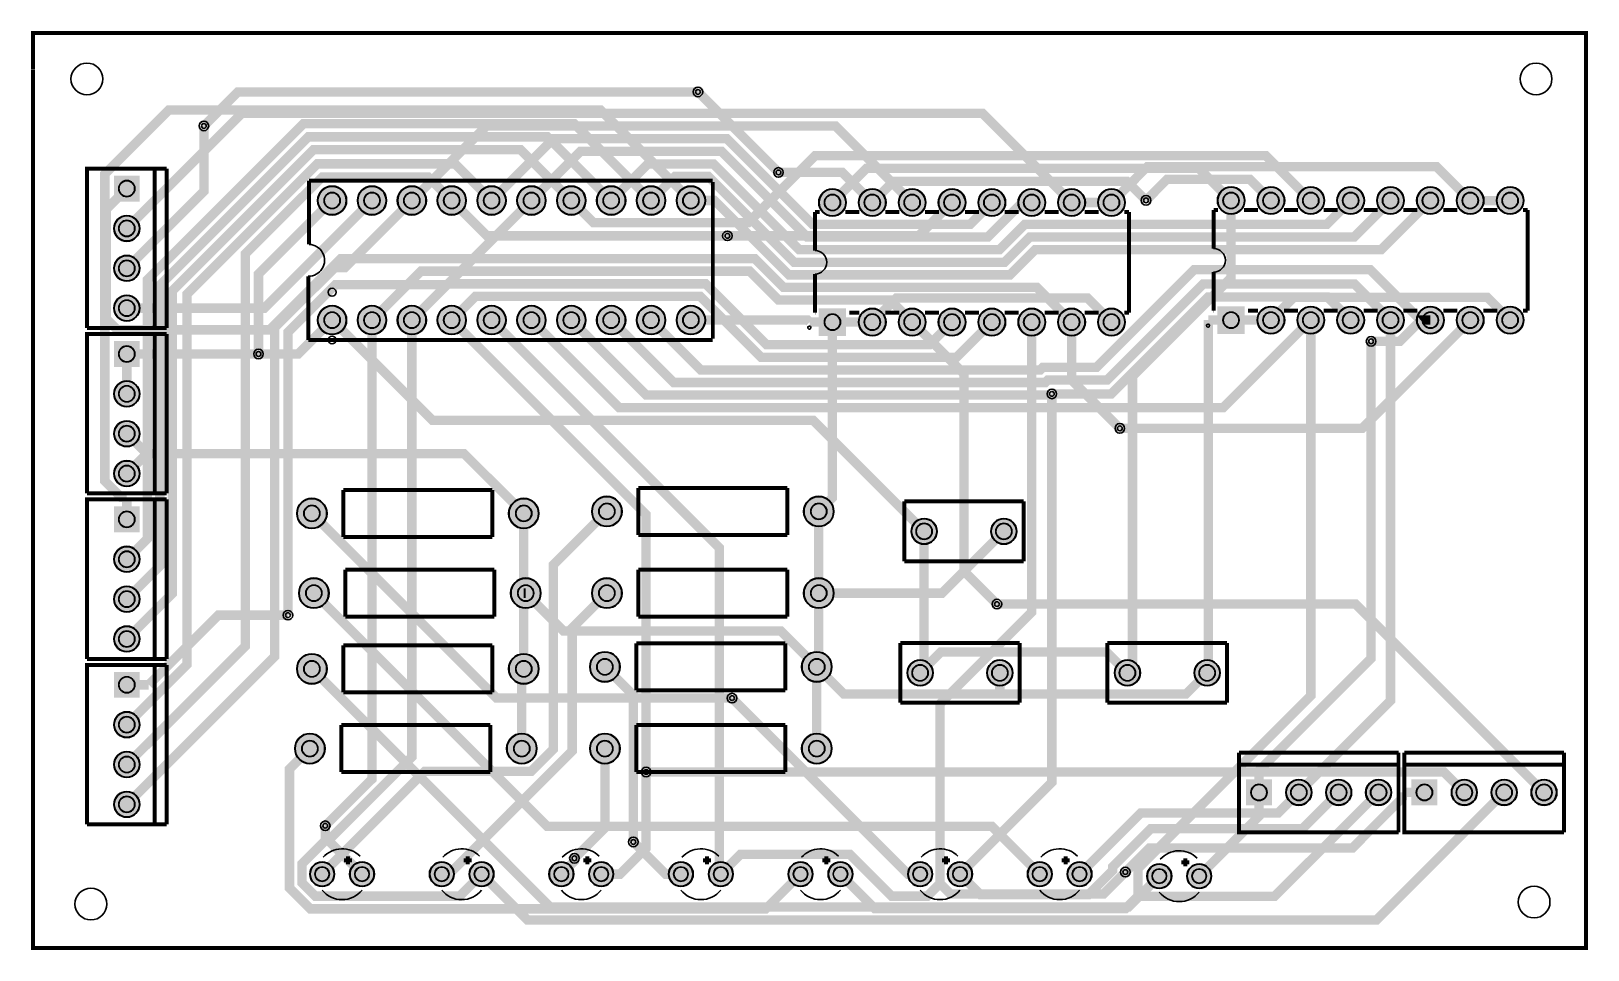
# Model space of a CAD drawing. Header units: millimetres. Extents: x 0.3 to 99.4, y -0.4 to 58.2.
import ezdxf

# ---------------------------------------------------------------- set-up
doc = ezdxf.new("R2010")
doc.units = ezdxf.units.MM
for name, color, linetype, true_color in [('BoardOutLine', 7, 'Continuous', 0xff00ff), ('BottomLayer', 7, 'Continuous', 0x0000ff), ('BottomSolderMaskLayer', 7, 'Continuous', 0xaa00ff), ('Document', 7, 'Continuous', 0xffffff), ('Hole', 7, 'Continuous', 0x222222), ('Multi-Layer', 7, 'Continuous', 0xc0c0c0), ('TopLayer', 7, 'Continuous', 0xff0000), ('TopSilkLayer', 7, 'Continuous', 0xffcc00), ('TopSolderMaskLayer', 7, 'Continuous', 0x800080)]:
    doc.layers.add(name, color=color, linetype=linetype, true_color=true_color)

msp = doc.modelspace()

# ---------------------------------------------------------------- hatches: boundary and pattern name
at = {"layer": 'BottomSolderMaskLayer'}
for points in [[(7.175, 48.958), (7.175, 47.308), (5.525, 47.308), (5.525, 48.958)], [(18.506, 47.371, 1), (20.356, 47.371, 1)], [(21.046, 47.371, 1), (22.896, 47.371, 1)], [(23.586, 47.371, 1), (25.436, 47.371, 1)], [(26.126, 47.371, 1), (27.976, 47.371, 1)], [(28.666, 47.371, 1), (30.516, 47.371, 1)], [(31.206, 47.371, 1), (33.056, 47.371, 1)], [(33.746, 47.371, 1), (35.596, 47.371, 1)], [(36.286, 47.371, 1), (38.136, 47.371, 1)], [(38.826, 47.371, 1), (40.676, 47.371, 1)], [(41.366, 47.371, 1), (43.216, 47.371, 1)], [(50.433, 47.243, 1), (52.183, 47.243, 1)], [(52.973, 47.243, 1), (54.723, 47.243, 1)], [(55.513, 47.243, 1), (57.263, 47.243, 1)], [(58.053, 47.243, 1), (59.803, 47.243, 1)], [(60.593, 47.243, 1), (62.343, 47.243, 1)], [(63.133, 47.243, 1), (64.883, 47.243, 1)], [(65.673, 47.243, 1), (67.423, 47.243, 1)], [(68.213, 47.243, 1), (69.963, 47.243, 1)], [(75.833, 47.37, 1), (77.583, 47.37, 1)], [(78.373, 47.37, 1), (80.123, 47.37, 1)], [(80.913, 47.37, 1), (82.663, 47.37, 1)], [(83.453, 47.37, 1), (85.203, 47.37, 1)], [(85.993, 47.37, 1), (87.743, 47.37, 1)], [(88.533, 47.37, 1), (90.283, 47.37, 1)], [(91.073, 47.37, 1), (92.823, 47.37, 1)], [(93.613, 47.37, 1), (95.363, 47.37, 1)], [(5.525, 45.593, 1), (7.175, 45.593, 1)], [(5.525, 43.053, 1), (7.175, 43.053, 1)], [(5.525, 40.513, 1), (7.175, 40.513, 1)], [(18.506, 39.751, 1), (20.356, 39.751, 1)], [(21.046, 39.751, 1), (22.896, 39.751, 1)], [(23.586, 39.751, 1), (25.436, 39.751, 1)], [(26.126, 39.751, 1), (27.976, 39.751, 1)], [(28.666, 39.751, 1), (30.516, 39.751, 1)], [(31.206, 39.751, 1), (33.056, 39.751, 1)], [(33.746, 39.751, 1), (35.596, 39.751, 1)], [(36.286, 39.751, 1), (38.136, 39.751, 1)], [(38.826, 39.751, 1), (40.676, 39.751, 1)], [(41.366, 39.751, 1), (43.216, 39.751, 1)], [(50.433, 38.748), (50.433, 40.499), (52.183, 40.499), (52.183, 38.748)], [(52.973, 39.623, 1), (54.723, 39.623, 1)], [(55.513, 39.623, 1), (57.263, 39.623, 1)], [(58.053, 39.623, 1), (59.803, 39.623, 1)], [(60.593, 39.623, 1), (62.343, 39.623, 1)], [(63.133, 39.623, 1), (64.883, 39.623, 1)], [(65.673, 39.623, 1), (67.423, 39.623, 1)], [(68.213, 39.623, 1), (69.963, 39.623, 1)], [(75.833, 38.875), (75.833, 40.626), (77.583, 40.626), (77.583, 38.875)], [(78.373, 39.75, 1), (80.123, 39.75, 1)], [(80.913, 39.75, 1), (82.663, 39.75, 1)], [(83.453, 39.75, 1), (85.203, 39.75, 1)], [(85.993, 39.75, 1), (87.743, 39.75, 1)], [(88.533, 39.75, 1), (90.283, 39.75, 1)], [(91.073, 39.75, 1), (92.823, 39.75, 1)], [(93.613, 39.75, 1), (95.363, 39.75, 1)], [(7.175, 38.417), (7.175, 36.767), (5.525, 36.767), (5.525, 38.417)], [(5.525, 35.052, 1), (7.175, 35.052, 1)], [(5.525, 32.512, 1), (7.175, 32.512, 1)], [(5.525, 29.972, 1), (7.175, 29.972, 1)], [(7.175, 27.876), (7.175, 26.226), (5.525, 26.226), (5.525, 27.876)], [(17.177, 27.432, 1), (19.107, 27.432, 1)], [(30.677, 27.432, 1), (32.607, 27.432, 1)], [(35.973, 27.559, 1), (37.903, 27.559, 1)], [(49.473, 27.559, 1), (51.403, 27.559, 1)], [(56.325, 26.289, 1), (57.975, 26.289, 1)], [(61.405, 26.289, 1), (63.055, 26.289, 1)], [(5.525, 24.511, 1), (7.175, 24.511, 1)], [(17.304, 22.352, 1), (19.234, 22.352, 1)], [(30.804, 22.352, 1), (32.734, 22.352, 1)], [(35.973, 22.352, 1), (37.903, 22.352, 1)], [(49.473, 22.352, 1), (51.403, 22.352, 1)], [(5.525, 21.971, 1), (7.175, 21.971, 1)], [(5.525, 19.431, 1), (7.175, 19.431, 1)], [(17.177, 17.526, 1), (19.107, 17.526, 1)], [(30.677, 17.526, 1), (32.607, 17.526, 1)], [(35.846, 17.653, 1), (37.776, 17.653, 1)], [(49.346, 17.653, 1), (51.276, 17.653, 1)], [(56.071, 17.272, 1), (57.721, 17.272, 1)], [(61.151, 17.272, 1), (62.801, 17.272, 1)], [(69.279, 17.272, 1), (70.929, 17.272, 1)], [(74.359, 17.272, 1), (76.009, 17.272, 1)], [(7.175, 17.335), (7.175, 15.685), (5.525, 15.685), (5.525, 17.335)], [(5.525, 13.97, 1), (7.175, 13.97, 1)], [(17.05, 12.446, 1), (18.98, 12.446, 1)], [(30.55, 12.446, 1), (32.48, 12.446, 1)], [(35.846, 12.446, 1), (37.776, 12.446, 1)], [(49.346, 12.446, 1), (51.276, 12.446, 1)], [(5.525, 11.43, 1), (7.175, 11.43, 1)], [(77.661, 10.477), (79.311, 10.477), (79.311, 8.827), (77.661, 8.827)], [(80.201, 9.652, 1), (81.851, 9.652, 1)], [(82.741, 9.652, 1), (84.391, 9.652, 1)], [(85.281, 9.652, 1), (86.931, 9.652, 1)], [(88.202, 10.477), (89.852, 10.477), (89.852, 8.827), (88.202, 8.827)], [(90.742, 9.652, 1), (92.392, 9.652, 1)], [(93.282, 9.652, 1), (94.932, 9.652, 1)], [(95.822, 9.652, 1), (97.472, 9.652, 1)], [(5.525, 8.89, 1), (7.175, 8.89, 1)], [(18.009, 4.445, 1), (19.583, 4.445, 1)], [(20.549, 4.445, 1), (22.123, 4.445, 1)], [(25.629, 4.445, 1), (27.203, 4.445, 1)], [(28.169, 4.445, 1), (29.743, 4.445, 1)], [(33.249, 4.445, 1), (34.823, 4.445, 1)], [(35.789, 4.445, 1), (37.363, 4.445, 1)], [(40.869, 4.445, 1), (42.443, 4.445, 1)], [(43.409, 4.445, 1), (44.983, 4.445, 1)], [(48.489, 4.445, 1), (50.063, 4.445, 1)], [(51.029, 4.445, 1), (52.603, 4.445, 1)], [(56.109, 4.445, 1), (57.683, 4.445, 1)], [(58.649, 4.445, 1), (60.223, 4.445, 1)], [(63.729, 4.445, 1), (65.303, 4.445, 1)], [(66.269, 4.445, 1), (67.843, 4.445, 1)], [(71.349, 4.318, 1), (72.923, 4.318, 1)], [(73.889, 4.318, 1), (75.463, 4.318, 1)]]:
    msp.add_hatch(color=256, dxfattribs=at).paths.add_polyline_path(points)
at = {"layer": 'Multi-Layer'}
for points in [[(7.15, 48.933), (7.15, 47.333), (5.55, 47.333), (5.55, 48.933)], [(18.531, 47.371, 1), (20.331, 47.371, 1)], [(21.071, 47.371, 1), (22.871, 47.371, 1)], [(23.611, 47.371, 1), (25.411, 47.371, 1)], [(26.151, 47.371, 1), (27.951, 47.371, 1)], [(28.691, 47.371, 1), (30.491, 47.371, 1)], [(31.231, 47.371, 1), (33.031, 47.371, 1)], [(33.771, 47.371, 1), (35.571, 47.371, 1)], [(36.311, 47.371, 1), (38.111, 47.371, 1)], [(38.851, 47.371, 1), (40.651, 47.371, 1)], [(41.391, 47.371, 1), (43.191, 47.371, 1)], [(50.458, 47.243, 1), (52.158, 47.243, 1)], [(52.998, 47.243, 1), (54.698, 47.243, 1)], [(55.538, 47.243, 1), (57.238, 47.243, 1)], [(58.078, 47.243, 1), (59.778, 47.243, 1)], [(60.618, 47.243, 1), (62.318, 47.243, 1)], [(63.158, 47.243, 1), (64.858, 47.243, 1)], [(65.698, 47.243, 1), (67.398, 47.243, 1)], [(68.238, 47.243, 1), (69.938, 47.243, 1)], [(75.858, 47.37, 1), (77.558, 47.37, 1)], [(78.398, 47.37, 1), (80.098, 47.37, 1)], [(80.938, 47.37, 1), (82.638, 47.37, 1)], [(83.478, 47.37, 1), (85.178, 47.37, 1)], [(86.018, 47.37, 1), (87.718, 47.37, 1)], [(88.558, 47.37, 1), (90.258, 47.37, 1)], [(91.098, 47.37, 1), (92.798, 47.37, 1)], [(93.638, 47.37, 1), (95.338, 47.37, 1)], [(5.55, 45.593, 1), (7.15, 45.593, 1)], [(5.55, 43.053, 1), (7.15, 43.053, 1)], [(5.55, 40.513, 1), (7.15, 40.513, 1)], [(18.531, 39.751, 1), (20.331, 39.751, 1)], [(21.071, 39.751, 1), (22.871, 39.751, 1)], [(23.611, 39.751, 1), (25.411, 39.751, 1)], [(26.151, 39.751, 1), (27.951, 39.751, 1)], [(28.691, 39.751, 1), (30.491, 39.751, 1)], [(31.231, 39.751, 1), (33.031, 39.751, 1)], [(33.771, 39.751, 1), (35.571, 39.751, 1)], [(36.311, 39.751, 1), (38.111, 39.751, 1)], [(38.851, 39.751, 1), (40.651, 39.751, 1)], [(41.391, 39.751, 1), (43.191, 39.751, 1)], [(50.458, 38.773), (50.458, 40.473), (52.158, 40.473), (52.158, 38.773)], [(52.998, 39.623, 1), (54.698, 39.623, 1)], [(55.538, 39.623, 1), (57.238, 39.623, 1)], [(58.078, 39.623, 1), (59.778, 39.623, 1)], [(60.618, 39.623, 1), (62.318, 39.623, 1)], [(63.158, 39.623, 1), (64.858, 39.623, 1)], [(65.698, 39.623, 1), (67.398, 39.623, 1)], [(68.238, 39.623, 1), (69.938, 39.623, 1)], [(75.858, 38.9), (75.858, 40.6), (77.558, 40.6), (77.558, 38.9)], [(78.398, 39.75, 1), (80.098, 39.75, 1)], [(80.938, 39.75, 1), (82.638, 39.75, 1)], [(83.478, 39.75, 1), (85.178, 39.75, 1)], [(86.018, 39.75, 1), (87.718, 39.75, 1)], [(88.558, 39.75, 1), (90.258, 39.75, 1)], [(91.098, 39.75, 1), (92.798, 39.75, 1)], [(93.638, 39.75, 1), (95.338, 39.75, 1)], [(7.15, 38.392), (7.15, 36.792), (5.55, 36.792), (5.55, 38.392)], [(5.55, 35.052, 1), (7.15, 35.052, 1)], [(5.55, 32.512, 1), (7.15, 32.512, 1)], [(5.55, 29.972, 1), (7.15, 29.972, 1)], [(7.15, 27.851), (7.15, 26.251), (5.55, 26.251), (5.55, 27.851)], [(17.202, 27.432, 1), (19.082, 27.432, 1)], [(30.702, 27.432, 1), (32.582, 27.432, 1)], [(35.998, 27.559, 1), (37.878, 27.559, 1)], [(49.498, 27.559, 1), (51.378, 27.559, 1)], [(56.35, 26.289, 1), (57.95, 26.289, 1)], [(61.43, 26.289, 1), (63.03, 26.289, 1)], [(5.55, 24.511, 1), (7.15, 24.511, 1)], [(17.329, 22.352, 1), (19.209, 22.352, 1)], [(30.829, 22.352, 1), (32.709, 22.352, 1)], [(35.998, 22.352, 1), (37.878, 22.352, 1)], [(49.498, 22.352, 1), (51.378, 22.352, 1)], [(5.55, 21.971, 1), (7.15, 21.971, 1)], [(5.55, 19.431, 1), (7.15, 19.431, 1)], [(17.202, 17.526, 1), (19.082, 17.526, 1)], [(30.702, 17.526, 1), (32.582, 17.526, 1)], [(35.871, 17.653, 1), (37.751, 17.653, 1)], [(49.371, 17.653, 1), (51.251, 17.653, 1)], [(56.096, 17.272, 1), (57.696, 17.272, 1)], [(61.176, 17.272, 1), (62.776, 17.272, 1)], [(69.304, 17.272, 1), (70.904, 17.272, 1)], [(74.384, 17.272, 1), (75.984, 17.272, 1)], [(7.15, 17.31), (7.15, 15.71), (5.55, 15.71), (5.55, 17.31)], [(5.55, 13.97, 1), (7.15, 13.97, 1)], [(17.075, 12.446, 1), (18.955, 12.446, 1)], [(30.575, 12.446, 1), (32.455, 12.446, 1)], [(35.871, 12.446, 1), (37.751, 12.446, 1)], [(49.371, 12.446, 1), (51.251, 12.446, 1)], [(5.55, 11.43, 1), (7.15, 11.43, 1)], [(77.686, 10.452), (79.286, 10.452), (79.286, 8.852), (77.686, 8.852)], [(80.226, 9.652, 1), (81.826, 9.652, 1)], [(82.766, 9.652, 1), (84.366, 9.652, 1)], [(85.306, 9.652, 1), (86.906, 9.652, 1)], [(88.227, 10.452), (89.827, 10.452), (89.827, 8.852), (88.227, 8.852)], [(90.767, 9.652, 1), (92.367, 9.652, 1)], [(93.307, 9.652, 1), (94.907, 9.652, 1)], [(95.847, 9.652, 1), (97.447, 9.652, 1)], [(5.55, 8.89, 1), (7.15, 8.89, 1)], [(18.034, 4.445, 1), (19.558, 4.445, 1)], [(20.574, 4.445, 1), (22.098, 4.445, 1)], [(25.654, 4.445, 1), (27.178, 4.445, 1)], [(28.194, 4.445, 1), (29.718, 4.445, 1)], [(33.274, 4.445, 1), (34.798, 4.445, 1)], [(35.814, 4.445, 1), (37.338, 4.445, 1)], [(40.894, 4.445, 1), (42.418, 4.445, 1)], [(43.434, 4.445, 1), (44.958, 4.445, 1)], [(48.514, 4.445, 1), (50.038, 4.445, 1)], [(51.054, 4.445, 1), (52.578, 4.445, 1)], [(56.134, 4.445, 1), (57.658, 4.445, 1)], [(58.674, 4.445, 1), (60.198, 4.445, 1)], [(63.754, 4.445, 1), (65.278, 4.445, 1)], [(66.294, 4.445, 1), (67.818, 4.445, 1)], [(71.374, 4.318, 1), (72.898, 4.318, 1)], [(73.914, 4.318, 1), (75.438, 4.318, 1)]]:
    msp.add_hatch(color=256, dxfattribs=at).paths.add_polyline_path(points)
at = {"layer": 'TopSolderMaskLayer'}
for points in [[(7.175, 48.958), (7.175, 47.308), (5.525, 47.308), (5.525, 48.958)], [(18.506, 47.371, 1), (20.356, 47.371, 1)], [(21.046, 47.371, 1), (22.896, 47.371, 1)], [(23.586, 47.371, 1), (25.436, 47.371, 1)], [(26.126, 47.371, 1), (27.976, 47.371, 1)], [(28.666, 47.371, 1), (30.516, 47.371, 1)], [(31.206, 47.371, 1), (33.056, 47.371, 1)], [(33.746, 47.371, 1), (35.596, 47.371, 1)], [(36.286, 47.371, 1), (38.136, 47.371, 1)], [(38.826, 47.371, 1), (40.676, 47.371, 1)], [(41.366, 47.371, 1), (43.216, 47.371, 1)], [(50.433, 47.243, 1), (52.183, 47.243, 1)], [(52.973, 47.243, 1), (54.723, 47.243, 1)], [(55.513, 47.243, 1), (57.263, 47.243, 1)], [(58.053, 47.243, 1), (59.803, 47.243, 1)], [(60.593, 47.243, 1), (62.343, 47.243, 1)], [(63.133, 47.243, 1), (64.883, 47.243, 1)], [(65.673, 47.243, 1), (67.423, 47.243, 1)], [(68.213, 47.243, 1), (69.963, 47.243, 1)], [(75.833, 47.37, 1), (77.583, 47.37, 1)], [(78.373, 47.37, 1), (80.123, 47.37, 1)], [(80.913, 47.37, 1), (82.663, 47.37, 1)], [(83.453, 47.37, 1), (85.203, 47.37, 1)], [(85.993, 47.37, 1), (87.743, 47.37, 1)], [(88.533, 47.37, 1), (90.283, 47.37, 1)], [(91.073, 47.37, 1), (92.823, 47.37, 1)], [(93.613, 47.37, 1), (95.363, 47.37, 1)], [(5.525, 45.593, 1), (7.175, 45.593, 1)], [(5.525, 43.053, 1), (7.175, 43.053, 1)], [(5.525, 40.513, 1), (7.175, 40.513, 1)], [(18.506, 39.751, 1), (20.356, 39.751, 1)], [(21.046, 39.751, 1), (22.896, 39.751, 1)], [(23.586, 39.751, 1), (25.436, 39.751, 1)], [(26.126, 39.751, 1), (27.976, 39.751, 1)], [(28.666, 39.751, 1), (30.516, 39.751, 1)], [(31.206, 39.751, 1), (33.056, 39.751, 1)], [(33.746, 39.751, 1), (35.596, 39.751, 1)], [(36.286, 39.751, 1), (38.136, 39.751, 1)], [(38.826, 39.751, 1), (40.676, 39.751, 1)], [(41.366, 39.751, 1), (43.216, 39.751, 1)], [(50.433, 38.748), (50.433, 40.499), (52.183, 40.499), (52.183, 38.748)], [(52.973, 39.623, 1), (54.723, 39.623, 1)], [(55.513, 39.623, 1), (57.263, 39.623, 1)], [(58.053, 39.623, 1), (59.803, 39.623, 1)], [(60.593, 39.623, 1), (62.343, 39.623, 1)], [(63.133, 39.623, 1), (64.883, 39.623, 1)], [(65.673, 39.623, 1), (67.423, 39.623, 1)], [(68.213, 39.623, 1), (69.963, 39.623, 1)], [(75.833, 38.875), (75.833, 40.626), (77.583, 40.626), (77.583, 38.875)], [(78.373, 39.75, 1), (80.123, 39.75, 1)], [(80.913, 39.75, 1), (82.663, 39.75, 1)], [(83.453, 39.75, 1), (85.203, 39.75, 1)], [(85.993, 39.75, 1), (87.743, 39.75, 1)], [(88.533, 39.75, 1), (90.283, 39.75, 1)], [(91.073, 39.75, 1), (92.823, 39.75, 1)], [(93.613, 39.75, 1), (95.363, 39.75, 1)], [(7.175, 38.417), (7.175, 36.767), (5.525, 36.767), (5.525, 38.417)], [(5.525, 35.052, 1), (7.175, 35.052, 1)], [(5.525, 32.512, 1), (7.175, 32.512, 1)], [(5.525, 29.972, 1), (7.175, 29.972, 1)], [(7.175, 27.876), (7.175, 26.226), (5.525, 26.226), (5.525, 27.876)], [(17.177, 27.432, 1), (19.107, 27.432, 1)], [(30.677, 27.432, 1), (32.607, 27.432, 1)], [(35.973, 27.559, 1), (37.903, 27.559, 1)], [(49.473, 27.559, 1), (51.403, 27.559, 1)], [(56.325, 26.289, 1), (57.975, 26.289, 1)], [(61.405, 26.289, 1), (63.055, 26.289, 1)], [(5.525, 24.511, 1), (7.175, 24.511, 1)], [(17.304, 22.352, 1), (19.234, 22.352, 1)], [(30.804, 22.352, 1), (32.734, 22.352, 1)], [(35.973, 22.352, 1), (37.903, 22.352, 1)], [(49.473, 22.352, 1), (51.403, 22.352, 1)], [(5.525, 21.971, 1), (7.175, 21.971, 1)], [(5.525, 19.431, 1), (7.175, 19.431, 1)], [(17.177, 17.526, 1), (19.107, 17.526, 1)], [(30.677, 17.526, 1), (32.607, 17.526, 1)], [(35.846, 17.653, 1), (37.776, 17.653, 1)], [(49.346, 17.653, 1), (51.276, 17.653, 1)], [(56.071, 17.272, 1), (57.721, 17.272, 1)], [(61.151, 17.272, 1), (62.801, 17.272, 1)], [(69.279, 17.272, 1), (70.929, 17.272, 1)], [(74.359, 17.272, 1), (76.009, 17.272, 1)], [(7.175, 17.335), (7.175, 15.685), (5.525, 15.685), (5.525, 17.335)], [(5.525, 13.97, 1), (7.175, 13.97, 1)], [(17.05, 12.446, 1), (18.98, 12.446, 1)], [(30.55, 12.446, 1), (32.48, 12.446, 1)], [(35.846, 12.446, 1), (37.776, 12.446, 1)], [(49.346, 12.446, 1), (51.276, 12.446, 1)], [(5.525, 11.43, 1), (7.175, 11.43, 1)], [(77.661, 10.477), (79.311, 10.477), (79.311, 8.827), (77.661, 8.827)], [(80.201, 9.652, 1), (81.851, 9.652, 1)], [(82.741, 9.652, 1), (84.391, 9.652, 1)], [(85.281, 9.652, 1), (86.931, 9.652, 1)], [(88.202, 10.477), (89.852, 10.477), (89.852, 8.827), (88.202, 8.827)], [(90.742, 9.652, 1), (92.392, 9.652, 1)], [(93.282, 9.652, 1), (94.932, 9.652, 1)], [(95.822, 9.652, 1), (97.472, 9.652, 1)], [(5.525, 8.89, 1), (7.175, 8.89, 1)], [(18.009, 4.445, 1), (19.583, 4.445, 1)], [(20.549, 4.445, 1), (22.123, 4.445, 1)], [(25.629, 4.445, 1), (27.203, 4.445, 1)], [(28.169, 4.445, 1), (29.743, 4.445, 1)], [(33.249, 4.445, 1), (34.823, 4.445, 1)], [(35.789, 4.445, 1), (37.363, 4.445, 1)], [(40.869, 4.445, 1), (42.443, 4.445, 1)], [(43.409, 4.445, 1), (44.983, 4.445, 1)], [(48.489, 4.445, 1), (50.063, 4.445, 1)], [(51.029, 4.445, 1), (52.603, 4.445, 1)], [(56.109, 4.445, 1), (57.683, 4.445, 1)], [(58.649, 4.445, 1), (60.223, 4.445, 1)], [(63.729, 4.445, 1), (65.303, 4.445, 1)], [(66.269, 4.445, 1), (67.843, 4.445, 1)], [(71.349, 4.318, 1), (72.923, 4.318, 1)], [(73.889, 4.318, 1), (75.463, 4.318, 1)]]:
    msp.add_hatch(color=256, dxfattribs=at).paths.add_polyline_path(points)

# ---------------------------------------------------------------- linework, layer by layer
at = {"layer": 'BoardOutLine', "const_width": 0.254}
msp.add_lwpolyline([(0.381, 55.753), (0.381, 58.039), (99.314, 58.039), (99.314, -0.254), (0.381, -0.254), (0.381, 55.73)], dxfattribs=at)
at = {"layer": 'BottomLayer', "const_width": 0.6}
for points in [[(42.74, 54.291), (47.87, 49.161)], [(42.291, 47.371), (36.527, 53.135), (9.028, 53.135), (4.948, 49.056), (4.948, 29.503), (5.999, 28.453), (6.35, 28.453)], [(6.35, 24.511), (7.652, 25.813), (7.652, 42.309), (17.608, 52.264), (34.858, 52.264), (39.751, 47.371)], [(6.35, 43.053), (11.261, 47.964), (11.261, 52.124)], [(6.35, 21.971), (8.455, 24.076), (8.455, 41.976), (17.908, 51.428), (33.154, 51.428), (37.211, 47.371)], [(6.35, 19.431), (9.258, 22.339), (9.258, 41.619), (18.254, 50.615), (31.427, 50.615), (34.671, 47.371)], [(6.35, 13.97), (10.177, 17.797), (10.177, 41.389), (18.5, 49.711), (27.251, 49.711), (29.591, 47.371)], [(81.788, 47.37), (78.927, 50.231), (50.214, 50.231), (45.949, 45.966), (36.076, 45.966), (34.671, 47.371)], [(76.708, 47.37), (74.65, 49.428), (53.493, 49.428), (51.308, 47.243)], [(27.051, 47.371), (25.546, 48.876), (18.813, 48.876), (13.908, 43.971), (13.908, 18.988), (6.35, 11.43)], [(53.848, 47.243), (55.2, 48.596), (70.075, 48.596), (71.288, 47.383)], [(24.511, 47.371), (20.241, 43.101), (19.603, 43.101), (15.763, 39.262), (15.763, 18.303), (6.35, 8.89)], [(14.739, 37.592), (14.739, 42.679), (19.431, 47.371)], [(32.131, 47.371), (26.774, 42.014), (19.651, 42.014), (16.616, 38.979), (16.616, 20.949)], [(70.104, 17.272), (70.427, 17.595), (70.427, 36.174), (76.708, 42.455), (76.708, 47.37)], [(44.617, 45.121), (56.805, 45.121), (58.928, 47.243)], [(69.088, 39.623), (67.556, 41.156), (55.38, 41.156), (53.848, 39.623)], [(94.488, 39.75), (93.041, 41.197), (80.695, 41.197), (79.248, 39.75)], [(28.956, 4.445), (27.55, 3.039), (18.369, 3.039), (17.52, 3.888), (17.52, 5.107), (19.133, 6.72), (19.326, 6.72), (24.511, 11.905), (24.511, 39.751)], [(18.992, 7.527), (21.971, 10.506), (21.971, 39.751)], [(27.051, 39.751), (39.437, 27.365), (39.437, 10.955)], [(29.591, 39.751), (44.105, 25.237), (44.105, 4.536), (44.196, 4.445)], [(42.291, 39.751), (49.729, 39.751), (49.857, 39.623)], [(51.308, 39.623), (49.857, 39.623)], [(50.438, 27.559), (51.308, 28.429), (51.308, 39.623)], [(56.388, 39.623), (59.69, 36.321), (59.69, 23.754), (61.79, 21.655)], [(58.166, 3.85), (58.166, 15.304), (64.008, 21.146), (64.008, 39.623)], [(69.619, 32.851), (66.548, 35.922), (66.548, 39.623)], [(70.776, 3.036), (70.776, 4.797), (81.788, 15.809), (81.788, 39.75)], [(75.257, 39.75), (75.257, 17.345), (75.184, 17.272)], [(76.708, 39.75), (75.257, 39.75)], [(86.868, 39.75), (86.868, 15.494), (81.026, 9.652)], [(78.486, 11.054), (85.631, 18.199), (85.631, 38.398)], [(6.35, 35.052), (6.35, 37.592)], [(59.436, 4.445), (65.29, 10.299), (65.29, 35.049)], [(6.35, 27.051), (6.35, 28.453)], [(36.938, 27.559), (33.523, 24.144), (33.523, 12.404), (32.123, 11.004), (25.355, 11.004), (18.796, 4.445)], [(50.438, 22.352), (50.438, 27.559)], [(31.642, 22.352), (31.642, 27.432)], [(56.896, 17.272), (57.15, 17.526), (57.15, 26.289)], [(26.416, 4.445), (26.887, 4.445), (34.728, 12.286), (34.728, 20.142), (36.938, 22.352)], [(31.642, 17.526), (31.642, 22.352)], [(31.769, 22.352), (31.642, 22.352)], [(50.311, 17.653), (50.438, 17.78), (50.438, 22.352)], [(36.811, 17.653), (38.624, 15.84), (38.624, 6.497)], [(50.311, 12.446), (50.311, 17.653)], [(31.642, 17.526), (31.515, 17.399), (31.515, 12.446)], [(44.912, 15.662), (56.13, 4.445), (56.896, 4.445)], [(18.015, 12.446), (16.718, 11.149), (16.718, 3.555), (18.037, 2.236), (47.067, 2.236), (49.276, 4.445)], [(36.811, 12.446), (36.811, 7.395), (34.869, 5.454)], [(39.437, 10.955), (39.437, 6.101), (37.78, 4.445), (36.576, 4.445)], [(78.486, 9.652), (78.486, 11.054)], [(70.776, 3.036), (79.49, 3.036), (86.106, 9.652)], [(74.676, 4.318), (78.486, 8.128), (78.486, 9.652)], [(44.196, 4.445), (45.46, 5.709), (52.416, 5.709), (55.083, 3.042), (57.357, 3.042), (58.166, 3.85)], [(51.816, 4.445), (54.022, 2.239), (69.979, 2.239), (70.776, 3.036)], [(58.166, 3.85), (58.839, 3.177), (68.569, 3.177), (69.969, 4.577)]]:
    msp.add_lwpolyline(points, dxfattribs=at)
at = {"layer": 'BottomSolderMaskLayer'}
for centre, radius in [((6.35, 48.133), 0.516), ((19.431, 47.371), 0.925), ((19.431, 47.371), 0.514), ((21.971, 47.371), 0.925), ((21.971, 47.371), 0.514), ((24.511, 47.371), 0.925), ((24.511, 47.371), 0.514), ((27.051, 47.371), 0.925), ((27.051, 47.371), 0.514), ((29.591, 47.371), 0.925), ((29.591, 47.371), 0.514), ((32.131, 47.371), 0.925), ((32.131, 47.371), 0.514), ((34.671, 47.371), 0.925), ((34.671, 47.371), 0.514), ((37.211, 47.371), 0.925), ((37.211, 47.371), 0.514), ((39.751, 47.371), 0.925), ((39.751, 47.371), 0.514), ((42.291, 47.371), 0.925), ((42.291, 47.371), 0.514), ((51.308, 47.243), 0.875), ((51.308, 47.244), 0.515), ((53.848, 47.243), 0.875), ((53.848, 47.244), 0.515), ((56.388, 47.243), 0.875), ((56.388, 47.244), 0.515), ((58.928, 47.243), 0.875), ((58.928, 47.244), 0.515), ((61.468, 47.243), 0.875), ((61.468, 47.244), 0.515), ((64.008, 47.243), 0.875), ((64.008, 47.244), 0.515), ((66.548, 47.243), 0.875), ((66.548, 47.244), 0.515), ((69.088, 47.243), 0.875), ((69.088, 47.244), 0.515), ((76.708, 47.37), 0.875), ((76.708, 47.371), 0.515), ((79.248, 47.37), 0.875), ((79.248, 47.371), 0.515), ((81.788, 47.37), 0.875), ((81.788, 47.371), 0.515), ((84.328, 47.37), 0.875), ((84.328, 47.371), 0.515), ((86.868, 47.37), 0.875), ((86.868, 47.371), 0.515), ((89.408, 47.37), 0.875), ((89.408, 47.371), 0.515), ((91.948, 47.37), 0.875), ((91.948, 47.371), 0.515), ((94.488, 47.37), 0.875), ((94.488, 47.371), 0.515), ((6.35, 45.593), 0.825), ((6.35, 45.593), 0.516), ((6.35, 43.053), 0.825), ((6.35, 43.053), 0.516), ((6.35, 40.513), 0.825), ((6.35, 40.513), 0.516), ((19.431, 39.751), 0.925), ((21.971, 39.751), 0.925), ((24.511, 39.751), 0.925), ((27.051, 39.751), 0.925), ((29.591, 39.751), 0.925), ((32.131, 39.751), 0.925), ((34.671, 39.751), 0.925), ((37.211, 39.751), 0.925), ((39.751, 39.751), 0.925), ((42.291, 39.751), 0.925), ((19.431, 39.751), 0.514), ((21.971, 39.751), 0.514), ((24.511, 39.751), 0.514), ((27.051, 39.751), 0.514), ((29.591, 39.751), 0.514), ((32.131, 39.751), 0.514), ((34.671, 39.751), 0.514), ((37.211, 39.751), 0.514), ((39.751, 39.751), 0.514), ((42.291, 39.751), 0.514), ((51.308, 39.623), 0.515), ((53.848, 39.623), 0.875), ((53.848, 39.623), 0.515), ((56.388, 39.623), 0.875), ((56.388, 39.623), 0.515), ((58.928, 39.623), 0.875), ((58.928, 39.623), 0.515), ((61.468, 39.623), 0.875), ((61.468, 39.623), 0.515), ((64.008, 39.623), 0.875), ((64.008, 39.623), 0.515), ((66.548, 39.623), 0.875), ((66.548, 39.623), 0.515), ((69.088, 39.623), 0.875), ((69.088, 39.623), 0.515), ((76.708, 39.75), 0.515), ((79.248, 39.75), 0.875), ((79.248, 39.75), 0.515), ((81.788, 39.75), 0.875), ((81.788, 39.75), 0.515), ((84.328, 39.75), 0.875), ((84.328, 39.75), 0.515), ((86.868, 39.75), 0.875), ((86.868, 39.75), 0.515), ((89.408, 39.75), 0.875), ((89.408, 39.75), 0.515), ((91.948, 39.75), 0.875), ((91.948, 39.75), 0.515), ((94.488, 39.75), 0.875), ((94.488, 39.75), 0.515), ((6.35, 37.592), 0.516), ((6.35, 35.052), 0.825), ((6.35, 35.052), 0.516), ((6.35, 32.512), 0.825), ((6.35, 32.512), 0.516), ((6.35, 29.972), 0.825), ((6.35, 29.972), 0.516), ((18.142, 27.432), 0.965), ((18.142, 27.432), 0.514), ((31.642, 27.432), 0.965), ((31.642, 27.432), 0.514), ((36.938, 27.559), 0.965), ((36.938, 27.559), 0.514), ((50.438, 27.559), 0.965), ((50.438, 27.559), 0.514), ((6.35, 27.051), 0.516), ((57.15, 26.289), 0.825), ((57.15, 26.289), 0.516), ((62.23, 26.289), 0.825), ((62.23, 26.289), 0.516), ((6.35, 24.511), 0.825), ((6.35, 24.511), 0.516), ((18.269, 22.352), 0.965), ((18.269, 22.352), 0.514), ((31.769, 22.352), 0.965), ((31.769, 22.352), 0.514), ((36.938, 22.352), 0.965), ((36.938, 22.352), 0.514), ((50.438, 22.352), 0.965), ((50.438, 22.352), 0.514), ((6.35, 21.971), 0.825), ((6.35, 21.971), 0.516), ((6.35, 19.431), 0.825), ((6.35, 19.431), 0.516), ((18.142, 17.526), 0.965), ((18.142, 17.526), 0.514), ((31.642, 17.526), 0.965), ((31.642, 17.526), 0.514), ((36.811, 17.653), 0.965), ((36.811, 17.653), 0.514), ((50.311, 17.653), 0.965), ((50.311, 17.653), 0.514), ((56.896, 17.272), 0.825), ((61.976, 17.272), 0.825), ((70.104, 17.272), 0.825), ((75.184, 17.272), 0.825), ((6.35, 16.51), 0.516), ((56.896, 17.272), 0.516), ((61.976, 17.272), 0.516), ((70.104, 17.272), 0.516), ((75.184, 17.272), 0.516), ((6.35, 13.97), 0.825), ((6.35, 13.97), 0.516), ((18.015, 12.446), 0.965), ((18.015, 12.446), 0.514), ((31.515, 12.446), 0.965), ((31.515, 12.446), 0.514), ((36.811, 12.446), 0.965), ((36.811, 12.446), 0.514), ((50.311, 12.446), 0.965), ((50.311, 12.446), 0.514), ((6.35, 11.43), 0.825), ((6.35, 11.43), 0.516), ((78.486, 9.652), 0.516), ((81.026, 9.652), 0.825), ((81.026, 9.652), 0.516), ((83.566, 9.652), 0.825), ((83.566, 9.652), 0.516), ((86.106, 9.652), 0.825), ((86.106, 9.652), 0.516), ((89.027, 9.652), 0.516), ((91.567, 9.652), 0.825), ((91.567, 9.652), 0.516), ((94.107, 9.652), 0.825), ((94.107, 9.652), 0.516), ((96.647, 9.652), 0.825), ((96.647, 9.652), 0.516), ((6.35, 8.89), 0.825), ((6.35, 8.89), 0.516), ((18.796, 4.445), 0.787), ((21.336, 4.445), 0.787), ((26.416, 4.445), 0.787), ((28.956, 4.445), 0.787), ((34.036, 4.445), 0.787), ((36.576, 4.445), 0.787), ((41.656, 4.445), 0.787), ((44.196, 4.445), 0.787), ((49.276, 4.445), 0.787), ((51.816, 4.445), 0.787), ((56.896, 4.445), 0.787), ((59.436, 4.445), 0.787), ((64.516, 4.445), 0.787), ((67.056, 4.445), 0.787), ((72.136, 4.318), 0.787), ((74.676, 4.318), 0.787), ((18.796, 4.445), 0.465), ((21.336, 4.445), 0.465), ((26.416, 4.445), 0.465), ((28.956, 4.445), 0.465), ((34.036, 4.445), 0.465), ((36.576, 4.445), 0.465), ((41.656, 4.445), 0.465), ((44.196, 4.445), 0.465), ((49.276, 4.445), 0.465), ((51.816, 4.445), 0.465), ((56.896, 4.445), 0.465), ((59.436, 4.445), 0.465), ((64.516, 4.445), 0.465), ((67.056, 4.445), 0.465), ((72.136, 4.318), 0.465), ((74.676, 4.318), 0.465)]:
    msp.add_circle(centre, radius, dxfattribs=at)
at = {"layer": 'Document'}
msp.add_circle((19.431, 38.481), 0.25, dxfattribs=at)
at = {"layer": 'Hole'}
for centre in [(42.74, 54.291), (11.261, 52.124), (47.87, 49.161), (71.288, 47.383), (44.617, 45.121), (14.739, 37.592), (85.631, 38.398), (65.29, 35.049), (69.619, 32.851), (16.616, 20.949), (61.79, 21.655), (44.912, 15.662), (39.437, 10.955), (18.992, 7.527), (38.624, 6.497), (34.869, 5.454), (69.969, 4.577)]:
    msp.add_circle(centre, 0.153, dxfattribs=at)
at = {"layer": 'Multi-Layer'}
for centre, radius in [((3.81, 55.118), 1.016), ((96.139, 55.118), 1.016), ((42.74, 54.291), 0.305), ((11.261, 52.124), 0.305), ((6.35, 48.133), 0.5), ((47.87, 49.161), 0.305), ((19.431, 47.371), 0.9), ((19.431, 47.371), 0.5), ((21.971, 47.371), 0.9), ((21.971, 47.371), 0.5), ((24.511, 47.371), 0.9), ((24.511, 47.371), 0.5), ((27.051, 47.371), 0.9), ((27.051, 47.371), 0.5), ((29.591, 47.371), 0.9), ((29.591, 47.371), 0.5), ((32.131, 47.371), 0.9), ((32.131, 47.371), 0.5), ((34.671, 47.371), 0.9), ((34.671, 47.371), 0.5), ((37.211, 47.371), 0.9), ((37.211, 47.371), 0.5), ((39.751, 47.371), 0.9), ((39.751, 47.371), 0.5), ((42.291, 47.371), 0.9), ((42.291, 47.371), 0.5), ((51.308, 47.243), 0.85), ((51.308, 47.244), 0.5), ((53.848, 47.243), 0.85), ((53.848, 47.244), 0.5), ((56.388, 47.243), 0.85), ((56.388, 47.244), 0.5), ((58.928, 47.243), 0.85), ((58.928, 47.244), 0.5), ((61.468, 47.243), 0.85), ((61.468, 47.244), 0.5), ((64.008, 47.243), 0.85), ((64.008, 47.244), 0.5), ((66.548, 47.243), 0.85), ((66.548, 47.244), 0.5), ((69.088, 47.243), 0.85), ((69.088, 47.244), 0.5), ((71.288, 47.383), 0.305), ((76.708, 47.37), 0.85), ((76.708, 47.371), 0.5), ((79.248, 47.37), 0.85), ((79.248, 47.371), 0.5), ((81.788, 47.37), 0.85), ((81.788, 47.371), 0.5), ((84.328, 47.37), 0.85), ((84.328, 47.371), 0.5), ((86.868, 47.37), 0.85), ((86.868, 47.371), 0.5), ((89.408, 47.37), 0.85), ((89.408, 47.371), 0.5), ((91.948, 47.37), 0.85), ((91.948, 47.371), 0.5), ((94.488, 47.37), 0.85), ((94.488, 47.371), 0.5), ((6.35, 45.593), 0.8), ((6.35, 45.593), 0.5), ((44.617, 45.121), 0.305), ((6.35, 43.053), 0.8), ((6.35, 43.053), 0.5), ((6.35, 40.513), 0.8), ((6.35, 40.513), 0.5), ((19.431, 39.751), 0.9), ((19.431, 39.751), 0.5), ((21.971, 39.751), 0.9), ((21.971, 39.751), 0.5), ((24.511, 39.751), 0.9), ((24.511, 39.751), 0.5), ((27.051, 39.751), 0.9), ((27.051, 39.751), 0.5), ((29.591, 39.751), 0.9), ((29.591, 39.751), 0.5), ((32.131, 39.751), 0.9), ((32.131, 39.751), 0.5), ((34.671, 39.751), 0.9), ((34.671, 39.751), 0.5), ((37.211, 39.751), 0.9), ((37.211, 39.751), 0.5), ((39.751, 39.751), 0.9), ((39.751, 39.751), 0.5), ((42.291, 39.751), 0.9), ((42.291, 39.751), 0.5), ((51.308, 39.623), 0.5), ((53.848, 39.623), 0.85), ((53.848, 39.623), 0.5), ((56.388, 39.623), 0.85), ((56.388, 39.623), 0.5), ((58.928, 39.623), 0.85), ((58.928, 39.623), 0.5), ((61.468, 39.623), 0.85), ((61.468, 39.623), 0.5), ((64.008, 39.623), 0.85), ((64.008, 39.623), 0.5), ((66.548, 39.623), 0.85), ((66.548, 39.623), 0.5), ((69.088, 39.623), 0.85), ((69.088, 39.623), 0.5), ((76.708, 39.75), 0.5), ((79.248, 39.75), 0.85), ((79.248, 39.75), 0.5), ((81.788, 39.75), 0.85), ((81.788, 39.75), 0.5), ((84.328, 39.75), 0.85), ((84.328, 39.75), 0.5), ((86.868, 39.75), 0.85), ((86.868, 39.75), 0.5), ((89.408, 39.75), 0.85), ((89.408, 39.75), 0.5), ((91.948, 39.75), 0.85), ((91.948, 39.75), 0.5), ((94.488, 39.75), 0.85), ((94.488, 39.75), 0.5), ((85.631, 38.398), 0.305), ((6.35, 37.592), 0.5), ((14.739, 37.592), 0.305), ((6.35, 35.052), 0.8), ((6.35, 35.052), 0.5), ((65.29, 35.049), 0.305), ((6.35, 32.512), 0.8), ((6.35, 32.512), 0.5), ((69.619, 32.851), 0.305), ((6.35, 29.972), 0.8), ((6.35, 29.972), 0.5), ((18.142, 27.432), 0.94), ((18.142, 27.432), 0.5), ((31.642, 27.432), 0.94), ((31.642, 27.432), 0.5), ((36.938, 27.559), 0.94), ((36.938, 27.559), 0.5), ((50.438, 27.559), 0.94), ((50.438, 27.559), 0.5), ((6.35, 27.051), 0.5), ((57.15, 26.289), 0.8), ((57.15, 26.289), 0.5), ((62.23, 26.289), 0.8), ((62.23, 26.289), 0.5), ((6.35, 24.511), 0.8), ((6.35, 24.511), 0.5), ((18.269, 22.352), 0.94), ((18.269, 22.352), 0.5), ((31.769, 22.352), 0.94), ((31.769, 22.352), 0.5), ((36.938, 22.352), 0.94), ((36.938, 22.352), 0.5), ((50.438, 22.352), 0.94), ((50.438, 22.352), 0.5), ((6.35, 21.971), 0.8), ((6.35, 21.971), 0.5), ((61.79, 21.655), 0.305), ((16.616, 20.949), 0.305), ((6.35, 19.431), 0.8), ((6.35, 19.431), 0.5), ((18.142, 17.526), 0.94), ((18.142, 17.526), 0.5), ((31.642, 17.526), 0.94), ((31.642, 17.526), 0.5), ((36.811, 17.653), 0.94), ((36.811, 17.653), 0.5), ((50.311, 17.653), 0.94), ((50.311, 17.653), 0.5), ((56.896, 17.272), 0.8), ((61.976, 17.272), 0.8), ((70.104, 17.272), 0.8), ((75.184, 17.272), 0.8), ((6.35, 16.51), 0.5), ((56.896, 17.272), 0.5), ((61.976, 17.272), 0.5), ((70.104, 17.272), 0.5), ((75.184, 17.272), 0.5), ((44.912, 15.662), 0.305), ((6.35, 13.97), 0.8), ((6.35, 13.97), 0.5), ((18.015, 12.446), 0.94), ((18.015, 12.446), 0.5), ((31.515, 12.446), 0.94), ((31.515, 12.446), 0.5), ((36.811, 12.446), 0.94), ((36.811, 12.446), 0.5), ((50.311, 12.446), 0.94), ((50.311, 12.446), 0.5), ((6.35, 11.43), 0.8), ((6.35, 11.43), 0.5), ((39.437, 10.955), 0.305), ((78.486, 9.652), 0.5), ((81.026, 9.652), 0.8), ((81.026, 9.652), 0.5), ((83.566, 9.652), 0.8), ((83.566, 9.652), 0.5), ((86.106, 9.652), 0.8), ((86.106, 9.652), 0.5), ((89.027, 9.652), 0.5), ((91.567, 9.652), 0.8), ((91.567, 9.652), 0.5), ((94.107, 9.652), 0.8), ((94.107, 9.652), 0.5), ((96.647, 9.652), 0.8), ((96.647, 9.652), 0.5), ((6.35, 8.89), 0.8), ((6.35, 8.89), 0.5), ((18.992, 7.527), 0.305), ((38.624, 6.497), 0.305), ((18.796, 4.445), 0.762), ((21.336, 4.445), 0.762), ((26.416, 4.445), 0.762), ((28.956, 4.445), 0.762), ((34.036, 4.445), 0.762), ((34.869, 5.454), 0.305), ((36.576, 4.445), 0.762), ((41.656, 4.445), 0.762), ((44.196, 4.445), 0.762), ((49.276, 4.445), 0.762), ((51.816, 4.445), 0.762), ((56.896, 4.445), 0.762), ((59.436, 4.445), 0.762), ((64.516, 4.445), 0.762), ((67.056, 4.445), 0.762), ((72.136, 4.318), 0.762), ((74.676, 4.318), 0.762), ((18.796, 4.445), 0.45), ((21.336, 4.445), 0.45), ((26.416, 4.445), 0.45), ((28.956, 4.445), 0.45), ((34.036, 4.445), 0.45), ((36.576, 4.445), 0.45), ((41.656, 4.445), 0.45), ((44.196, 4.445), 0.45), ((49.276, 4.445), 0.45), ((51.816, 4.445), 0.45), ((56.896, 4.445), 0.45), ((59.436, 4.445), 0.45), ((64.516, 4.445), 0.45), ((67.056, 4.445), 0.45), ((69.969, 4.577), 0.305), ((72.136, 4.318), 0.45), ((74.676, 4.318), 0.45), ((4.064, 2.54), 1.016), ((96.012, 2.667), 1.016)]:
    msp.add_circle(centre, radius, dxfattribs=at)
at = {"layer": 'TopLayer', "const_width": 0.6}
for points in [[(11.261, 52.124), (13.428, 54.291), (42.74, 54.291)], [(6.35, 45.593), (13.686, 52.929), (60.863, 52.929), (66.548, 47.243)], [(24.511, 47.371), (29.253, 52.113), (51.518, 52.113), (56.388, 47.243)], [(29.591, 47.371), (33.531, 51.311), (44.58, 51.311), (50.043, 45.848), (60.072, 45.848), (61.468, 47.243)], [(32.131, 47.371), (35.268, 50.508), (44.247, 50.508), (49.71, 45.045), (61.214, 45.045), (63.413, 47.243), (64.008, 47.243)], [(37.211, 47.371), (39.545, 49.705), (43.732, 49.705), (49.195, 44.242), (61.948, 44.242), (63.554, 45.848), (82.805, 45.848), (84.328, 47.37)], [(91.948, 47.37), (89.793, 49.526), (71.37, 49.526), (69.088, 47.243)], [(39.751, 47.371), (41.282, 48.902), (43.4, 48.902), (48.863, 43.439), (62.281, 43.439), (63.886, 45.045), (84.542, 45.045), (86.868, 47.37)], [(47.87, 49.161), (51.93, 49.161), (53.848, 47.243)], [(71.288, 47.383), (72.627, 48.723), (77.896, 48.723), (79.248, 47.37)], [(6.35, 48.133), (5.038, 46.821), (5.038, 39.832), (5.741, 39.129), (15.443, 39.129), (19.986, 43.671), (46.36, 43.671), (48.199, 41.833), (64.338, 41.833), (66.548, 39.623)], [(21.971, 47.371), (15.113, 40.513), (6.35, 40.513)], [(27.051, 47.371), (29.301, 45.121), (44.617, 45.121)], [(42.291, 47.371), (43.796, 47.371), (48.531, 42.636), (62.613, 42.636), (64.219, 44.242), (86.279, 44.242), (89.408, 47.37)], [(91.948, 47.37), (94.488, 47.37)], [(66.548, 47.243), (69.088, 47.243)], [(21.971, 39.751), (25.088, 42.868), (46.028, 42.868), (47.866, 41.03), (54.981, 41.03), (56.388, 39.623)], [(88.799, 39.74), (85.573, 42.967), (74.349, 42.967), (68.117, 36.734), (64.699, 36.734), (64.544, 36.579), (42.923, 36.579), (39.751, 39.751)], [(58.928, 39.623), (57.489, 38.185), (47.104, 38.185), (43.223, 42.065), (26.825, 42.065), (24.511, 39.751)], [(86.868, 39.75), (84.573, 42.045), (74.929, 42.045), (68.815, 35.931), (65.031, 35.931), (64.876, 35.776), (41.186, 35.776), (37.211, 39.751)], [(27.051, 39.751), (28.563, 41.263), (42.891, 41.263), (46.771, 37.382), (59.226, 37.382), (61.468, 39.623)], [(65.29, 35.049), (69.068, 35.049), (75.245, 41.226), (82.853, 41.226), (84.328, 39.75)], [(14.739, 37.592), (17.272, 37.592), (19.431, 39.751)], [(19.431, 39.751), (25.815, 33.367), (50.072, 33.367), (57.15, 26.289)], [(81.788, 39.75), (76.208, 34.17), (37.712, 34.17), (32.131, 39.751)], [(34.671, 39.751), (39.449, 34.973), (65.214, 34.973), (65.29, 35.049)], [(53.848, 39.623), (51.308, 39.623)], [(91.948, 39.75), (85.049, 32.851), (69.619, 32.851)], [(79.248, 39.75), (76.708, 39.75)], [(88.799, 39.74), (87.458, 38.398), (85.631, 38.398)], [(89.408, 39.75), (88.81, 39.75), (88.799, 39.74)], [(6.35, 37.592), (14.739, 37.592)], [(6.35, 32.512), (7.62, 31.242)], [(7.62, 31.242), (6.35, 29.972)], [(31.642, 27.432), (27.832, 31.242), (7.62, 31.242)], [(18.142, 27.432), (29.912, 15.662), (44.912, 15.662)], [(62.23, 26.289), (58.293, 22.352), (50.438, 22.352)], [(18.269, 22.352), (33.131, 7.49), (61.471, 7.49), (64.516, 4.445)], [(50.311, 17.653), (48.025, 19.939), (34.182, 19.939), (31.769, 22.352)], [(61.79, 21.655), (84.644, 21.655), (96.647, 9.652)], [(7.752, 16.51), (12.19, 20.949), (16.616, 20.949)], [(70.104, 17.272), (68.774, 18.602), (58.226, 18.602), (56.896, 17.272)], [(61.976, 15.92), (52.044, 15.92), (50.311, 17.653)], [(18.142, 17.526), (33.322, 2.346), (70.164, 2.346), (72.136, 4.318)], [(75.184, 17.272), (73.832, 15.92), (61.976, 15.92)], [(61.976, 17.272), (61.976, 15.92)], [(6.35, 16.51), (7.752, 16.51)], [(91.567, 9.652), (90.264, 10.955), (39.437, 10.955)], [(28.956, 4.445), (31.879, 1.522), (85.977, 1.522), (94.107, 9.652)], [(83.566, 9.652), (81.257, 7.343), (71.594, 7.343), (69.162, 4.911), (69.162, 4.675), (67.636, 3.149), (60.732, 3.149), (59.436, 4.445)], [(67.056, 4.445), (70.96, 8.349), (79.723, 8.349), (81.026, 9.652)], [(69.969, 4.577), (71.498, 6.105), (84.429, 6.105), (87.625, 9.302), (87.625, 9.652)], [(89.027, 9.652), (87.625, 9.652)], [(21.336, 4.445), (18.992, 6.789), (18.992, 7.527)], [(38.624, 6.497), (40.675, 4.445), (41.656, 4.445)], [(34.869, 5.454), (34.869, 5.278), (34.036, 4.445)]]:
    msp.add_lwpolyline(points, dxfattribs=at)
at = {"layer": 'TopSilkLayer', "const_width": 0.254}
for points in [[(8.89, 49.403), (3.81, 49.403), (3.81, 39.243)], [(8.128, 49.403), (8.128, 39.243)], [(8.89, 49.403), (8.89, 39.243)], [(17.961, 48.641), (17.961, 44.958)], [(17.961, 48.641), (43.688, 48.641)], [(43.688, 48.561), (43.688, 38.561)], [(50.198, 46.633), (50.485, 46.633)], [(50.198, 46.633), (50.198, 44.184)], [(52.131, 46.633), (53.025, 46.633)], [(54.671, 46.633), (55.565, 46.633)], [(57.211, 46.633), (58.105, 46.633)], [(59.751, 46.633), (60.645, 46.633)], [(62.291, 46.633), (63.185, 46.633)], [(64.831, 46.633), (65.725, 46.633)], [(67.371, 46.633), (68.265, 46.633)], [(69.911, 46.633), (70.198, 46.633)], [(70.198, 46.633), (70.198, 40.233)], [(75.598, 46.76), (75.885, 46.76)], [(75.598, 46.76), (75.598, 44.311)], [(77.531, 46.76), (78.425, 46.76)], [(80.071, 46.76), (80.965, 46.76)], [(82.611, 46.76), (83.505, 46.76)], [(85.151, 46.76), (86.045, 46.76)], [(87.691, 46.76), (88.585, 46.76)], [(90.231, 46.76), (91.125, 46.76)], [(92.771, 46.76), (93.665, 46.76)], [(95.311, 46.76), (95.598, 46.76)], [(95.598, 46.76), (95.598, 40.36)], [(17.961, 44.958), (17.961, 44.577)], [(17.907, 38.481), (17.907, 42.545)], [(50.198, 40.234), (50.198, 42.683)], [(75.598, 40.361), (75.598, 42.81)], [(50.198, 40.234), (50.227, 40.234)], [(52.389, 40.234), (53.025, 40.234)], [(54.671, 40.234), (55.565, 40.234)], [(57.211, 40.234), (58.105, 40.234)], [(59.751, 40.234), (60.645, 40.234)], [(62.291, 40.234), (63.185, 40.234)], [(64.831, 40.234), (65.725, 40.234)], [(67.371, 40.234), (68.265, 40.234)], [(69.911, 40.234), (70.198, 40.234)], [(75.598, 40.361), (75.627, 40.361)], [(77.789, 40.361), (78.425, 40.361)], [(80.071, 40.361), (80.965, 40.361)], [(82.611, 40.361), (83.505, 40.361)], [(85.151, 40.361), (86.045, 40.361)], [(87.691, 40.361), (88.585, 40.361)], [(90.231, 40.361), (91.125, 40.361)], [(92.771, 40.361), (93.665, 40.361)], [(95.311, 40.361), (95.598, 40.361)], [(8.89, 39.243), (3.81, 39.243)], [(8.89, 38.862), (3.81, 38.862), (3.81, 28.702)], [(8.128, 38.862), (8.128, 28.702)], [(8.89, 38.862), (8.89, 28.702)], [(17.907, 38.481), (43.688, 38.481)], [(8.89, 28.702), (3.81, 28.702)], [(20.142, 28.932), (29.642, 28.932)], [(20.142, 25.932), (20.142, 28.932)], [(29.642, 28.932), (29.642, 25.932)], [(38.938, 29.059), (48.438, 29.059)], [(38.938, 26.059), (38.938, 29.059)], [(48.438, 29.059), (48.438, 26.059)], [(8.89, 28.321), (3.81, 28.321), (3.81, 18.161)], [(8.128, 28.321), (8.128, 18.161)], [(8.89, 28.321), (8.89, 18.161)], [(55.88, 28.194), (63.5, 28.194)], [(55.88, 24.384), (55.88, 28.194)], [(63.5, 28.194), (63.5, 24.384)], [(29.642, 25.932), (20.142, 25.932)], [(48.438, 26.059), (38.938, 26.059)], [(20.269, 23.852), (29.769, 23.852)], [(20.269, 20.852), (20.269, 23.852)], [(29.769, 23.852), (29.769, 20.852)], [(38.938, 23.852), (48.438, 23.852)], [(38.938, 20.852), (38.938, 23.852)], [(48.438, 23.852), (48.438, 20.852)], [(63.5, 24.384), (55.88, 24.384)], [(29.769, 20.852), (20.269, 20.852)], [(48.438, 20.852), (38.938, 20.852)], [(20.142, 19.026), (29.642, 19.026)], [(20.142, 16.026), (20.142, 19.026)], [(29.642, 19.026), (29.642, 16.026)], [(38.811, 19.153), (48.311, 19.153)], [(38.811, 16.153), (38.811, 19.153)], [(48.311, 19.153), (48.311, 16.153)], [(55.626, 19.177), (63.246, 19.177)], [(55.626, 15.367), (55.626, 19.177)], [(63.246, 19.177), (63.246, 15.367)], [(68.834, 19.177), (76.454, 19.177)], [(68.834, 15.367), (68.834, 19.177)], [(76.454, 19.177), (76.454, 15.367)], [(8.89, 18.161), (3.81, 18.161)], [(8.89, 17.78), (3.81, 17.78), (3.81, 7.62)], [(8.128, 17.78), (8.128, 7.62)], [(8.89, 17.78), (8.89, 7.62)], [(29.642, 16.026), (20.142, 16.026)], [(48.311, 16.153), (38.811, 16.153)], [(63.246, 15.367), (55.626, 15.367)], [(76.454, 15.367), (68.834, 15.367)], [(20.015, 13.946), (29.515, 13.946)], [(20.015, 10.946), (20.015, 13.946)], [(29.515, 13.946), (29.515, 10.946)], [(38.811, 13.946), (48.311, 13.946)], [(38.811, 10.946), (38.811, 13.946)], [(48.311, 13.946), (48.311, 10.946)], [(77.216, 12.192), (87.376, 12.192)], [(77.216, 12.192), (77.216, 7.112), (87.376, 7.112)], [(87.376, 12.192), (87.376, 7.112)], [(87.757, 12.192), (97.917, 12.192)], [(87.757, 12.192), (87.757, 7.112), (97.917, 7.112)], [(97.917, 12.192), (97.917, 7.112)], [(29.515, 10.946), (20.015, 10.946)], [(48.311, 10.946), (38.811, 10.946)], [(77.216, 11.43), (87.376, 11.43)], [(87.757, 11.43), (97.917, 11.43)], [(8.89, 7.62), (3.81, 7.62)], [(20.193, 5.334), (20.701, 5.334)], [(20.447, 5.588), (20.447, 5.08)], [(27.813, 5.334), (28.321, 5.334)], [(28.067, 5.588), (28.067, 5.08)], [(35.433, 5.334), (35.941, 5.334)], [(35.687, 5.588), (35.687, 5.08)], [(43.053, 5.334), (43.561, 5.334)], [(43.307, 5.588), (43.307, 5.08)], [(50.673, 5.334), (51.181, 5.334)], [(50.927, 5.588), (50.927, 5.08)], [(58.293, 5.334), (58.801, 5.334)], [(58.547, 5.588), (58.547, 5.08)], [(65.913, 5.334), (66.421, 5.334)], [(66.167, 5.588), (66.167, 5.08)], [(73.533, 5.207), (74.041, 5.207)], [(73.787, 5.461), (73.787, 4.953)]]:
    msp.add_lwpolyline(points, dxfattribs=at)
at = {"layer": 'TopSilkLayer'}
for centre, radius in [((19.431, 41.529), 0.254), ((49.838, 39.273), 0.1), ((75.238, 39.4), 0.1)]:
    msp.add_circle(centre, radius, dxfattribs=at)
for centre, radius, start, end in [((17.934, 43.561), 1.016, 268.47772, 88.47772), ((50.198, 43.434), 0.749, 270, 90), ((75.598, 43.561), 0.749, 270, 90), ((20.066, 4.445), 1.616, 45.00018, 138.3661), ((27.686, 4.445), 1.616, 45.00018, 138.3661), ((35.306, 4.445), 1.616, 45.00018, 138.3661), ((42.926, 4.445), 1.616, 45.00018, 138.3661), ((50.546, 4.445), 1.616, 45.00018, 138.3661), ((58.166, 4.445), 1.616, 45.00018, 138.3661), ((65.786, 4.445), 1.616, 45.00018, 138.3661), ((73.406, 4.318), 1.616, 45.00018, 138.3661), ((20.066, 4.445), 1.626, 218.65954, 321.34046), ((27.686, 4.445), 1.626, 218.65954, 321.34046), ((35.306, 4.445), 1.626, 218.65954, 321.34046), ((42.926, 4.445), 1.626, 218.65954, 321.34046), ((50.546, 4.445), 1.626, 218.65954, 321.34046), ((58.166, 4.445), 1.626, 218.65954, 321.34046), ((65.786, 4.445), 1.626, 218.65954, 321.34046), ((73.406, 4.318), 1.626, 218.65954, 321.34046)]:
    msp.add_arc(centre, radius, start, end, dxfattribs=at)
at = {"layer": 'TopSolderMaskLayer'}
for centre, radius in [((6.35, 48.133), 0.516), ((19.431, 47.371), 0.925), ((19.431, 47.371), 0.514), ((21.971, 47.371), 0.925), ((21.971, 47.371), 0.514), ((24.511, 47.371), 0.925), ((24.511, 47.371), 0.514), ((27.051, 47.371), 0.925), ((27.051, 47.371), 0.514), ((29.591, 47.371), 0.925), ((29.591, 47.371), 0.514), ((32.131, 47.371), 0.925), ((32.131, 47.371), 0.514), ((34.671, 47.371), 0.925), ((34.671, 47.371), 0.514), ((37.211, 47.371), 0.925), ((37.211, 47.371), 0.514), ((39.751, 47.371), 0.925), ((39.751, 47.371), 0.514), ((42.291, 47.371), 0.925), ((42.291, 47.371), 0.514), ((51.308, 47.243), 0.875), ((51.308, 47.244), 0.515), ((53.848, 47.243), 0.875), ((53.848, 47.244), 0.515), ((56.388, 47.243), 0.875), ((56.388, 47.244), 0.515), ((58.928, 47.243), 0.875), ((58.928, 47.244), 0.515), ((61.468, 47.243), 0.875), ((61.468, 47.244), 0.515), ((64.008, 47.243), 0.875), ((64.008, 47.244), 0.515), ((66.548, 47.243), 0.875), ((66.548, 47.244), 0.515), ((69.088, 47.243), 0.875), ((69.088, 47.244), 0.515), ((76.708, 47.37), 0.875), ((76.708, 47.371), 0.515), ((79.248, 47.37), 0.875), ((79.248, 47.371), 0.515), ((81.788, 47.37), 0.875), ((81.788, 47.371), 0.515), ((84.328, 47.37), 0.875), ((84.328, 47.371), 0.515), ((86.868, 47.37), 0.875), ((86.868, 47.371), 0.515), ((89.408, 47.37), 0.875), ((89.408, 47.371), 0.515), ((91.948, 47.37), 0.875), ((91.948, 47.371), 0.515), ((94.488, 47.37), 0.875), ((94.488, 47.371), 0.515), ((6.35, 45.593), 0.825), ((6.35, 45.593), 0.516), ((6.35, 43.053), 0.825), ((6.35, 43.053), 0.516), ((6.35, 40.513), 0.825), ((6.35, 40.513), 0.516), ((19.431, 39.751), 0.925), ((21.971, 39.751), 0.925), ((24.511, 39.751), 0.925), ((27.051, 39.751), 0.925), ((29.591, 39.751), 0.925), ((32.131, 39.751), 0.925), ((34.671, 39.751), 0.925), ((37.211, 39.751), 0.925), ((39.751, 39.751), 0.925), ((42.291, 39.751), 0.925), ((19.431, 39.751), 0.514), ((21.971, 39.751), 0.514), ((24.511, 39.751), 0.514), ((27.051, 39.751), 0.514), ((29.591, 39.751), 0.514), ((32.131, 39.751), 0.514), ((34.671, 39.751), 0.514), ((37.211, 39.751), 0.514), ((39.751, 39.751), 0.514), ((42.291, 39.751), 0.514), ((51.308, 39.623), 0.515), ((53.848, 39.623), 0.875), ((53.848, 39.623), 0.515), ((56.388, 39.623), 0.875), ((56.388, 39.623), 0.515), ((58.928, 39.623), 0.875), ((58.928, 39.623), 0.515), ((61.468, 39.623), 0.875), ((61.468, 39.623), 0.515), ((64.008, 39.623), 0.875), ((64.008, 39.623), 0.515), ((66.548, 39.623), 0.875), ((66.548, 39.623), 0.515), ((69.088, 39.623), 0.875), ((69.088, 39.623), 0.515), ((76.708, 39.75), 0.515), ((79.248, 39.75), 0.875), ((79.248, 39.75), 0.515), ((81.788, 39.75), 0.875), ((81.788, 39.75), 0.515), ((84.328, 39.75), 0.875), ((84.328, 39.75), 0.515), ((86.868, 39.75), 0.875), ((86.868, 39.75), 0.515), ((89.408, 39.75), 0.875), ((89.408, 39.75), 0.515), ((91.948, 39.75), 0.875), ((91.948, 39.75), 0.515), ((94.488, 39.75), 0.875), ((94.488, 39.75), 0.515), ((6.35, 37.592), 0.516), ((6.35, 35.052), 0.825), ((6.35, 35.052), 0.516), ((6.35, 32.512), 0.825), ((6.35, 32.512), 0.516), ((6.35, 29.972), 0.825), ((6.35, 29.972), 0.516), ((18.142, 27.432), 0.965), ((18.142, 27.432), 0.514), ((31.642, 27.432), 0.965), ((31.642, 27.432), 0.514), ((36.938, 27.559), 0.965), ((36.938, 27.559), 0.514), ((50.438, 27.559), 0.965), ((50.438, 27.559), 0.514), ((6.35, 27.051), 0.516), ((57.15, 26.289), 0.825), ((57.15, 26.289), 0.516), ((62.23, 26.289), 0.825), ((62.23, 26.289), 0.516), ((6.35, 24.511), 0.825), ((6.35, 24.511), 0.516), ((18.269, 22.352), 0.965), ((18.269, 22.352), 0.514), ((31.769, 22.352), 0.965), ((31.769, 22.352), 0.514), ((36.938, 22.352), 0.965), ((36.938, 22.352), 0.514), ((50.438, 22.352), 0.965), ((50.438, 22.352), 0.514), ((6.35, 21.971), 0.825), ((6.35, 21.971), 0.516), ((6.35, 19.431), 0.825), ((6.35, 19.431), 0.516), ((18.142, 17.526), 0.965), ((18.142, 17.526), 0.514), ((31.642, 17.526), 0.965), ((31.642, 17.526), 0.514), ((36.811, 17.653), 0.965), ((36.811, 17.653), 0.514), ((50.311, 17.653), 0.965), ((50.311, 17.653), 0.514), ((56.896, 17.272), 0.825), ((61.976, 17.272), 0.825), ((70.104, 17.272), 0.825), ((75.184, 17.272), 0.825), ((6.35, 16.51), 0.516), ((56.896, 17.272), 0.516), ((61.976, 17.272), 0.516), ((70.104, 17.272), 0.516), ((75.184, 17.272), 0.516), ((6.35, 13.97), 0.825), ((6.35, 13.97), 0.516), ((18.015, 12.446), 0.965), ((18.015, 12.446), 0.514), ((31.515, 12.446), 0.965), ((31.515, 12.446), 0.514), ((36.811, 12.446), 0.965), ((36.811, 12.446), 0.514), ((50.311, 12.446), 0.965), ((50.311, 12.446), 0.514), ((6.35, 11.43), 0.825), ((6.35, 11.43), 0.516), ((78.486, 9.652), 0.516), ((81.026, 9.652), 0.825), ((81.026, 9.652), 0.516), ((83.566, 9.652), 0.825), ((83.566, 9.652), 0.516), ((86.106, 9.652), 0.825), ((86.106, 9.652), 0.516), ((89.027, 9.652), 0.516), ((91.567, 9.652), 0.825), ((91.567, 9.652), 0.516), ((94.107, 9.652), 0.825), ((94.107, 9.652), 0.516), ((96.647, 9.652), 0.825), ((96.647, 9.652), 0.516), ((6.35, 8.89), 0.825), ((6.35, 8.89), 0.516), ((18.796, 4.445), 0.787), ((21.336, 4.445), 0.787), ((26.416, 4.445), 0.787), ((28.956, 4.445), 0.787), ((34.036, 4.445), 0.787), ((36.576, 4.445), 0.787), ((41.656, 4.445), 0.787), ((44.196, 4.445), 0.787), ((49.276, 4.445), 0.787), ((51.816, 4.445), 0.787), ((56.896, 4.445), 0.787), ((59.436, 4.445), 0.787), ((64.516, 4.445), 0.787), ((67.056, 4.445), 0.787), ((72.136, 4.318), 0.787), ((74.676, 4.318), 0.787), ((18.796, 4.445), 0.465), ((21.336, 4.445), 0.465), ((26.416, 4.445), 0.465), ((28.956, 4.445), 0.465), ((34.036, 4.445), 0.465), ((36.576, 4.445), 0.465), ((41.656, 4.445), 0.465), ((44.196, 4.445), 0.465), ((49.276, 4.445), 0.465), ((51.816, 4.445), 0.465), ((56.896, 4.445), 0.465), ((59.436, 4.445), 0.465), ((64.516, 4.445), 0.465), ((67.056, 4.445), 0.465), ((72.136, 4.318), 0.465), ((74.676, 4.318), 0.465)]:
    msp.add_circle(centre, radius, dxfattribs=at)

doc.saveas('drawing.dxf')
